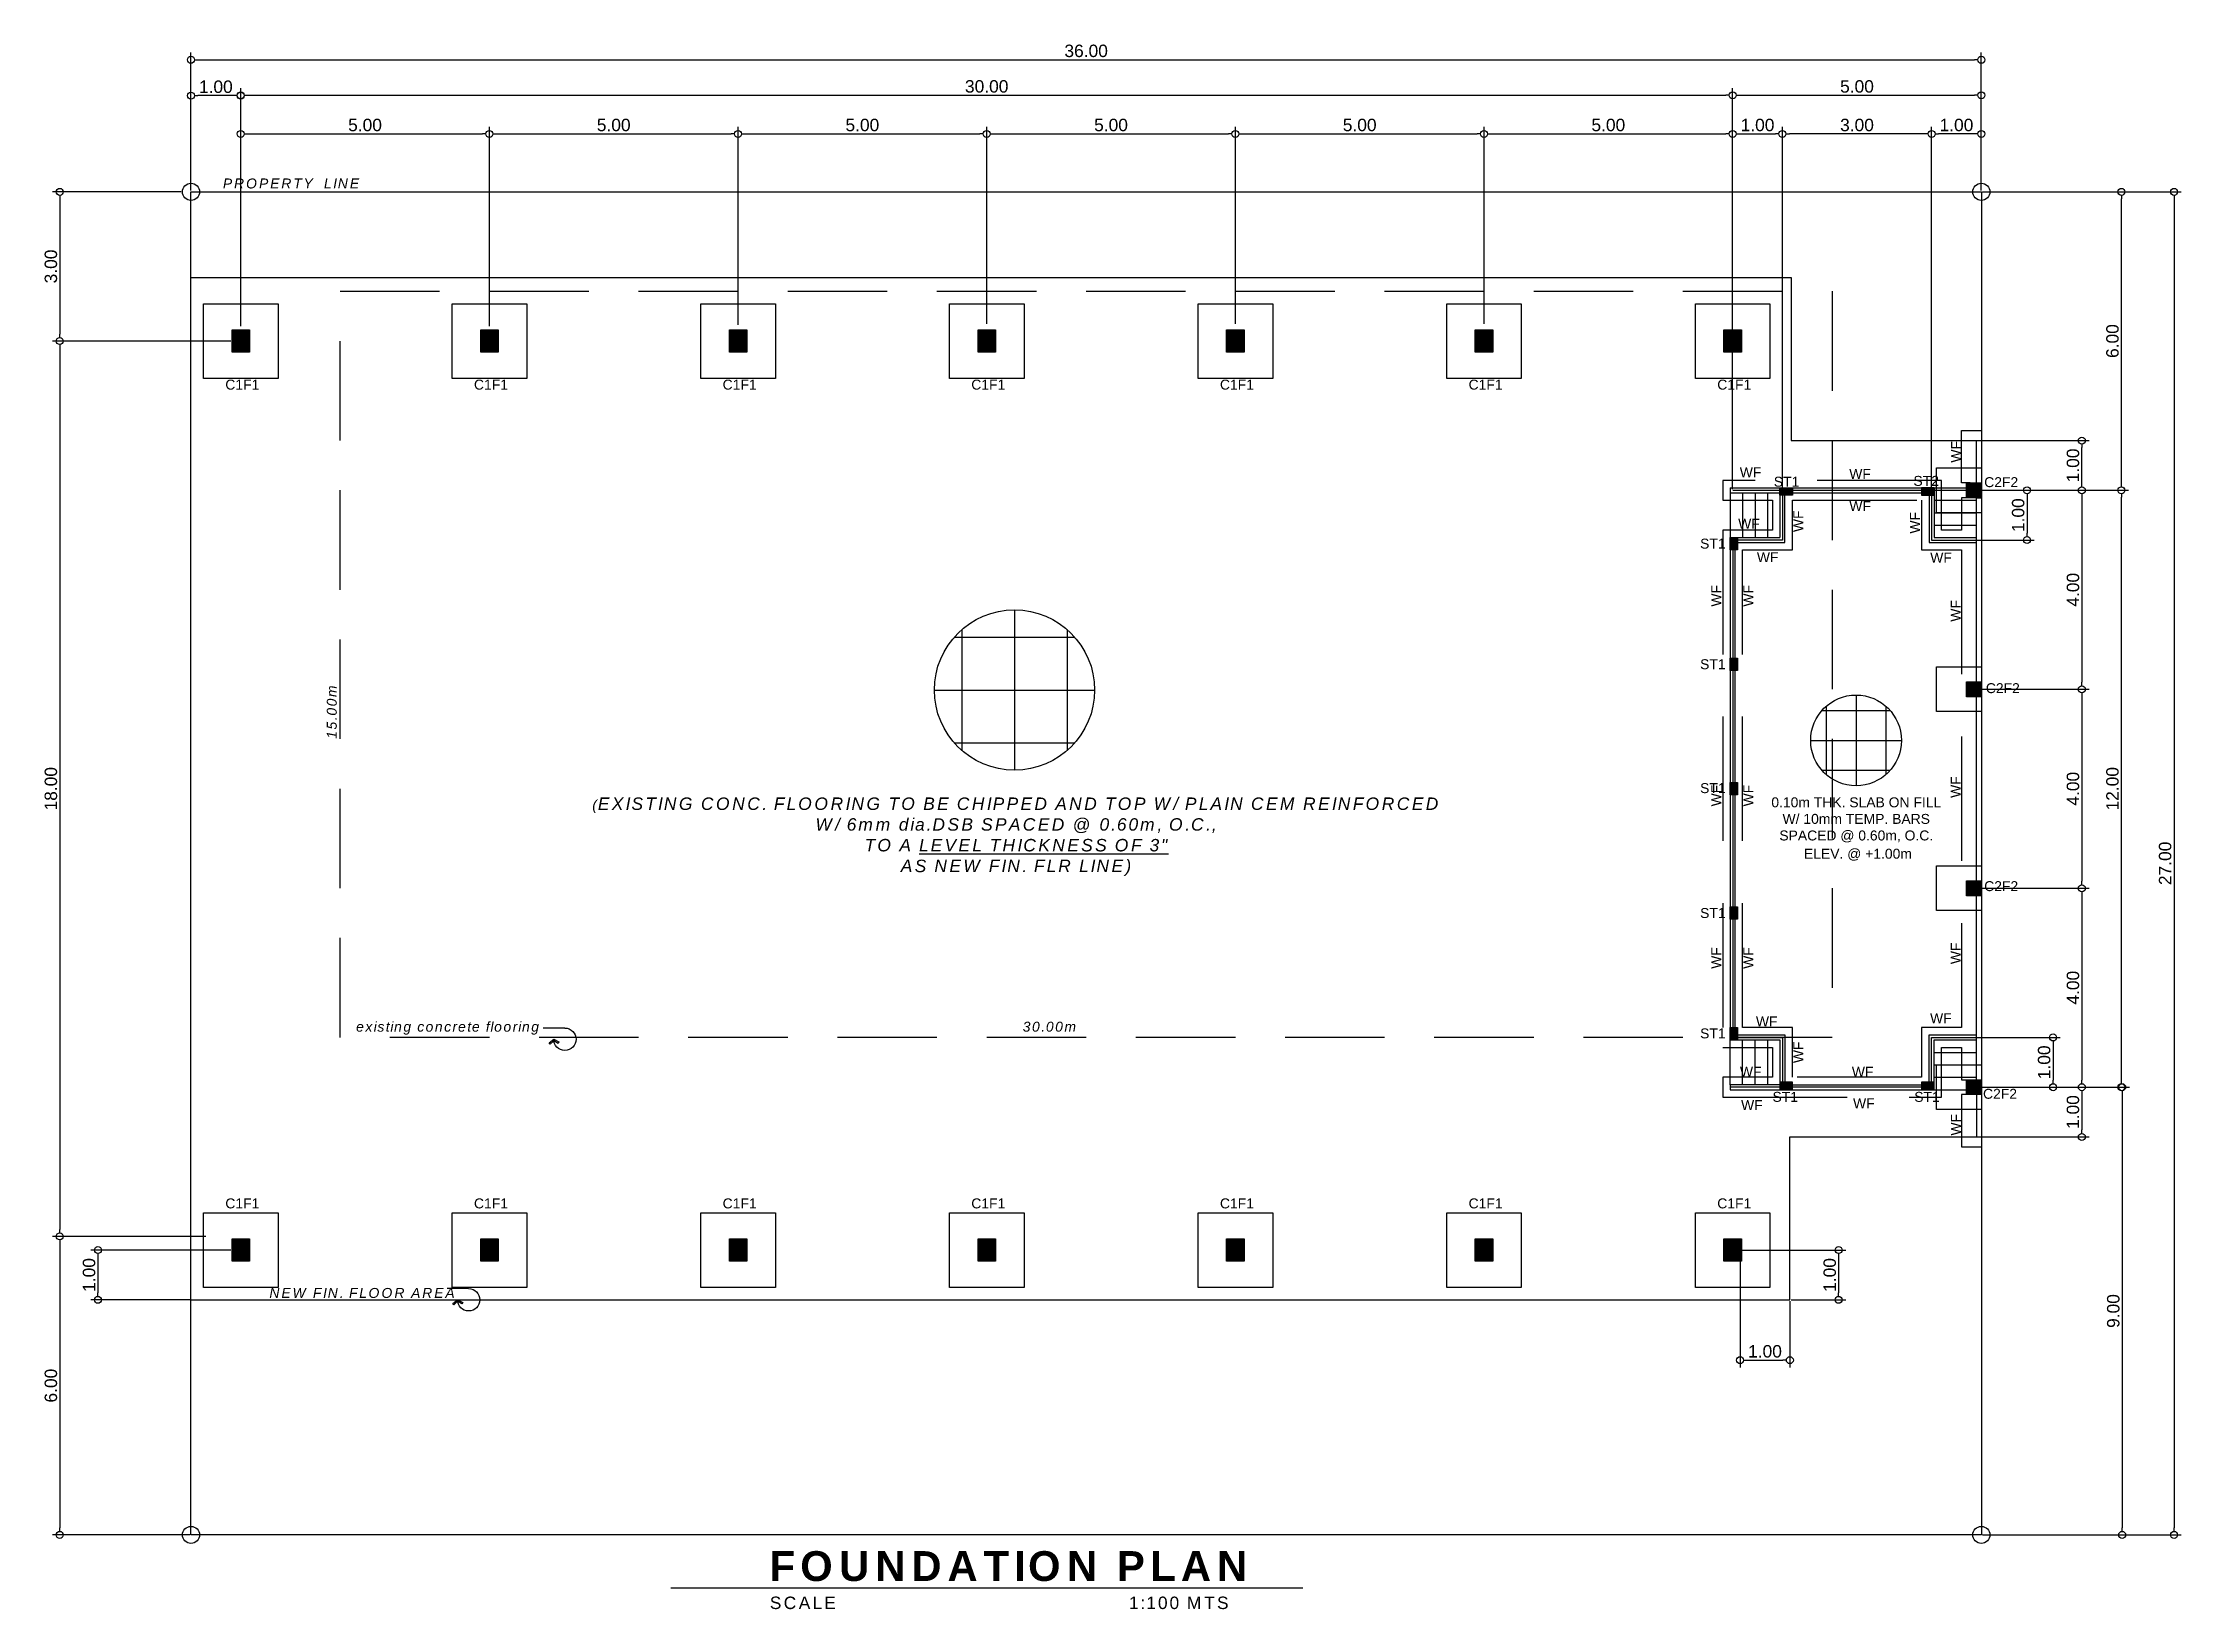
# Model space of a CAD drawing. Header units: inches. Extents: x -1369 to 1198, y -366 to 1398.
# Drawn here: x -34.13 to 8.87, y 85.82 to 117.31 of the extents above; entities that cross this region are included whole.
import ezdxf

# ---------------------------------------------------------------- set-up
doc = ezdxf.new("R2010")
doc.units = ezdxf.units.IN
doc.header["$MEASUREMENT"] = 0
doc.linetypes.add('HIDDEN', pattern=[0.375, 0.25, -0.125])
for name, color, linetype in [('cent', 3, 'Continuous'), ('COLM2', 7, 'Continuous'), ('dim', 8, 'Continuous'), ('txt', 7, 'Continuous'), ('wall', 7, 'Continuous'), ('WF', 1, 'HIDDEN')]:
    doc.layers.add(name, color=color, linetype=linetype)
doc.styles.get("Standard").update_dxf_attribs({"font": 'arial.ttf'})
doc.dimstyles.get("Standard").update_dxf_attribs({"dimtxt": 0.25, "dimasz": 0.14, "dimexe": 0.145, "dimexo": 0.025, "dimgap": 0.05, "dimtad": 1, "dimzin": 0, "dimdsep": 46, "dimtxsty": 'Standard', "dimblk": 'DOTBLANK', "dimcen": 0.09, "dimclrd": 256, "dimclre": 256, "dimaunit": 1, "dimadec": 5, "dimazin": 0, "dimtfac": 1, "dimtix": 1, "dimtofl": 0, "dimtmove": 0, "dimatfit": 3, "dimfxl": 0, "dimtolj": 1, "dimtzin": 0, "dimlwd": -1, "dimlwe": -1, "dimarcsym": 0})

msp = doc.modelspace()

# ---------------------------------------------------------------- texts
at = {"char_height": 0.2, "width": 0.365079, "attachment_point": 1, "rotation": 90}
for insert in [(4.2405, 108.9063), (1.0649, 107.5097), (3.4128, 107.4799), (-0.5835, 106.0111), (0.0626, 106.0111), (4.233, 105.7079), (-0.5835, 101.9946), (0.0626, 101.9946), (4.233, 102.166), (-0.5835, 98.7298), (0.0626, 98.7298), (4.233, 98.8241), (1.067, 96.8337), (4.2364, 95.3774)]:
    msp.add_mtext('\\pxqc;WF', dxfattribs=dict(at, insert=insert))
at = {"attachment_point": 1}
for s, insert, char_height, width in [('\\pxqc;WF', (0.0246, 108.7762), 0.2, 0.365079), ('\\pxqc;ST1', (0.7473, 108.5878), 0.2, 0.365079), ('\\pxqc;WF', (2.2262, 108.7444), 0.2, 0.365079), ('\\pxqc;ST2', (3.5556, 108.6042), 0.2, 0.365079), ('\\pxqc;WF', (2.2277, 108.0984), 0.2, 0.365079), ('\\pxqc;WF', (-0.0074, 107.7433), 0.2, 0.365079), ('\\pxqc;ST1', (-0.7341, 107.3436), 0.2, 0.365079), ('\\pxqc;WF', (0.3683, 107.0707), 0.2, 0.365079), ('\\pxqc;WF', (3.8547, 107.0614), 0.2, 0.365079), ('\\pxqc;ST1', (-0.7341, 104.9186), 0.2, 0.365079), ('\\pxqc;ST1', (-0.7341, 102.4273), 0.2, 0.365079), ('\\pxqc;0.10m THK. SLAB ON FILL \\PW/ 10mm TEMP. BARS \\PSPACED @ 0.60m, O.C.', (-1.3514, 102.1424), 0.2, 7.367581), ('\\pxqc;ELEV. @ +1.00m', (-1.3174, 101.1089), 0.2, 7.367581), ('\\pxqc;ST1', (-0.7341, 99.9165), 0.2, 0.365079), ('\\pxqc;WF', (0.3491, 97.7376), 0.2, 0.365079), ('\\pxqc;WF', (3.851, 97.8018), 0.2, 0.365079), ('\\pxqc;ST1', (-0.7341, 97.4964), 0.2, 0.365079), ('\\pxqc;WF', (0.0277, 96.7256), 0.2, 0.365079), ('\\pxqc;WF', (2.2779, 96.7248), 0.2, 0.365079), ('\\pxqc;WF', (0.0511, 96.0558), 0.2, 0.365079), ('\\pxqc;ST1', (0.7218, 96.2208), 0.2, 0.365079), ('\\pxqc;WF', (2.3027, 96.0906), 0.2, 0.365079), ('\\pxqc;ST1', (3.5718, 96.2208), 0.2, 0.365079), ('{\\T1.2;SCALE}', (-19.5144, 86.0738), 0.25, 2.789052), ('{\\T1.2;1:100 MTS}', (-12.2922, 86.0738), 0.25, 4.208436)]:
    msp.add_mtext(s, dxfattribs=dict(at, insert=insert, char_height=char_height, width=width))
at = {"insert": (-19.5161, 86.9879), "char_height": 0.6, "attachment_point": 1}
msp.add_mtext_dynamic_manual_height_columns('{\\fArial|b1|i0|c0|p34;\\T1.2;FOUNDATION PLAN}', width=13.342836, gutter_width=1, heights=[0], dxfattribs=at)
at = {"layer": 'Defpoints', "insert": (-28.4216, 103.3189), "char_height": 0.2, "width": 4.498814, "attachment_point": 1, "rotation": 90}
msp.add_mtext('{\\fArial|b0|i1|c0|p34;\\T1.2;15.00m}', dxfattribs=at)
at = {"layer": 'Defpoints', "char_height": 0.2, "width": 4.498814, "attachment_point": 1}
for s, insert in [('{\\fArial|b0|i1|c0|p34;\\T1.2;existing concrete flooring}', (-27.8325, 97.6314)), ('{\\fArial|b0|i1|c0|p34;\\T1.2;30.00m}', (-14.4284, 97.6314))]:
    msp.add_mtext(s, dxfattribs=dict(at, insert=insert))
at = {"layer": 'txt', "char_height": 0.2, "attachment_point": 1}
for s, insert, width in [('{\\fArial|b0|i1|c0|p34;\\T1.2;PROPERTY  LINE}', (-30.5106, 114.5836), 4.498814), ('C1F1', (-30.4623, 110.5397), 0.716828), ('C1F1', (-25.4623, 110.5397), 0.716828), ('C1F1', (-20.4623, 110.5397), 0.716828), ('C1F1', (-15.4623, 110.5397), 0.716828), ('C1F1', (-10.4623, 110.5397), 0.716828), ('C1F1', (-5.4623, 110.5397), 0.716828), ('C1F1', (-0.4623, 110.5397), 0.716828), ('C2F2', (4.9051, 108.5788), 0.716828), ('C2F2', (4.9382, 104.4372), 0.716828), ('\\pxqc;{\\fArial|b0|i1|c0|p34;\\T1.2;(\\H1.25x;EXISTING CONC. FLOORING TO BE CHIPPED AND TOP W/ PLAIN CEM REINFORCED \\PW/ 6mm dia.DSB SPACED @ 0.60m, O.C., \\PTO A \\LLEVEL THICKNESS OF 3"\\l \\PAS NEW FIN. FLR LINE)}', (-23.453, 102.1394), 17.80172), ('C2F2', (4.9051, 100.457), 0.716828), ('C2F2', (4.8815, 96.2821), 0.716828), ('C1F1', (-30.4623, 94.0787), 0.716828), ('C1F1', (-25.4623, 94.0787), 0.716828), ('C1F1', (-20.4623, 94.0787), 0.716828), ('C1F1', (-15.4623, 94.0787), 0.716828), ('C1F1', (-10.4623, 94.0787), 0.716828), ('C1F1', (-5.4623, 94.0787), 0.716828), ('C1F1', (-0.4623, 94.0787), 0.716828), ('{\\fArial|b0|i1|c0|p34;\\T1.2;NEW FIN. FLOOR AREA}', (-29.5763, 92.2788), 4.498814)]:
    msp.add_mtext(s, dxfattribs=dict(at, insert=insert, width=width))

# ---------------------------------------------------------------- blocks, each defined once
blk = doc.blocks.new('_DotBlank')
at = {"color": 0, "linetype": 'ByBlock', "lineweight": -2}
blk.add_line((-0.5, 0), (-1, 0), dxfattribs=at)
blk.add_circle((0, 0), 0.5, dxfattribs=at)
blk = doc.blocks.new('*D242')
at = {"layer": 'Defpoints', "color": 0, "transparency": 16777216}
for p in [(4.847, 116.97), (-31.153, 114.315), (4.847, 114.315)]:
    blk.add_point(p, dxfattribs=at)
at = {"layer": 'dim', "transparency": 16777216}
for p, q in [((-31.153, 114.34), (-31.153, 117.115)), ((-31.013, 116.97), (4.707, 116.97)), ((4.847, 114.34), (4.847, 117.115))]:
    blk.add_line(p, q, dxfattribs=at)
at = {"layer": 'dim', "transparency": 16777216, "xscale": 0.14, "yscale": 0.14, "zscale": 0.14, "rotation": 180}
blk.add_blockref('_DotBlank', (-31.153, 116.97), dxfattribs=at)
at = {"layer": 'dim', "transparency": 16777216, "xscale": 0.14, "yscale": 0.14, "zscale": 0.14}
blk.add_blockref('_DotBlank', (4.847, 116.97), dxfattribs=at)
at = {"layer": 'dim', "color": 0, "transparency": 16777216, "insert": (-13.153, 117.148), "char_height": 0.25, "attachment_point": 5}
blk.add_mtext('\\A1;36.00', dxfattribs=at)
blk = doc.blocks.new('*D236')
at = {"layer": 'Defpoints', "color": 0, "transparency": 16777216}
for p in [(4.847, 114.315), (4.847, 87.315), (8.722, 87.315)]:
    blk.add_point(p, dxfattribs=at)
at = {"layer": 'dim', "transparency": 16777216}
for p, q in [((4.872, 114.315), (8.867, 114.315)), ((8.722, 114.175), (8.722, 87.455)), ((4.872, 87.315), (8.867, 87.315))]:
    blk.add_line(p, q, dxfattribs=at)
at = {"layer": 'dim', "transparency": 16777216, "xscale": 0.14, "yscale": 0.14, "zscale": 0.14}
for p, rotation in [((8.722, 114.315), 90), ((8.722, 87.315), 270)]:
    blk.add_blockref('_DotBlank', p, dxfattribs=dict(at, rotation=rotation))
at = {"layer": 'dim', "color": 0, "transparency": 16777216, "insert": (8.544, 100.815), "char_height": 0.25, "attachment_point": 5, "rotation": 90}
blk.add_mtext('\\A1;27.00', dxfattribs=at)
blk = doc.blocks.new('*D237')
at = {"layer": 'Defpoints', "color": 0, "transparency": 16777216}
for p in [(-30.328, 111.315), (-33.791, 93.315), (-30.828, 93.315)]:
    blk.add_point(p, dxfattribs=at)
at = {"layer": 'dim', "transparency": 16777216}
for p, q in [((-30.353, 111.315), (-33.936, 111.315)), ((-33.791, 111.175), (-33.791, 93.455)), ((-30.853, 93.315), (-33.936, 93.315))]:
    blk.add_line(p, q, dxfattribs=at)
at = {"layer": 'dim', "transparency": 16777216, "xscale": 0.14, "yscale": 0.14, "zscale": 0.14}
for p, rotation in [((-33.791, 111.315), 90), ((-33.791, 93.315), 270)]:
    blk.add_blockref('_DotBlank', p, dxfattribs=dict(at, rotation=rotation))
at = {"layer": 'dim', "color": 0, "transparency": 16777216, "insert": (-33.969, 102.315), "char_height": 0.25, "attachment_point": 5, "rotation": 90}
blk.add_mtext('\\A1;18.00', dxfattribs=at)
blk = doc.blocks.new('*D238')
at = {"layer": 'Defpoints', "color": 0, "transparency": 16777216}
for p in [(-31.153, 116.249), (-31.153, 114.315), (-30.153, 111.59)]:
    blk.add_point(p, dxfattribs=at)
at = {"layer": 'dim', "transparency": 16777216}
for p, q in [((-31.153, 114.34), (-31.153, 116.394)), ((-30.293, 116.249), (-31.013, 116.249)), ((-30.153, 111.615), (-30.153, 116.394))]:
    blk.add_line(p, q, dxfattribs=at)
at = {"layer": 'dim', "transparency": 16777216, "xscale": 0.14, "yscale": 0.14, "zscale": 0.14, "rotation": 180}
blk.add_blockref('_DotBlank', (-31.153, 116.249), dxfattribs=at)
at = {"layer": 'dim', "transparency": 16777216, "xscale": 0.14, "yscale": 0.14, "zscale": 0.14}
blk.add_blockref('_DotBlank', (-30.153, 116.249), dxfattribs=at)
at = {"layer": 'dim', "color": 0, "transparency": 16777216, "insert": (-30.653, 116.427), "char_height": 0.25, "attachment_point": 5}
blk.add_mtext('\\A1;1.00', dxfattribs=at)
blk = doc.blocks.new('*D221')
at = {"layer": 'Defpoints', "color": 0, "transparency": 16777216}
for p in [(-31.153, 93.315), (-33.791, 87.315), (-31.153, 87.315)]:
    blk.add_point(p, dxfattribs=at)
at = {"layer": 'dim', "transparency": 16777216}
for p, q in [((-31.178, 93.315), (-33.936, 93.315)), ((-33.791, 93.175), (-33.791, 87.455)), ((-31.178, 87.315), (-33.936, 87.315))]:
    blk.add_line(p, q, dxfattribs=at)
at = {"layer": 'dim', "transparency": 16777216, "xscale": 0.14, "yscale": 0.14, "zscale": 0.14}
for p, rotation in [((-33.791, 93.315), 90), ((-33.791, 87.315), 270)]:
    blk.add_blockref('_DotBlank', p, dxfattribs=dict(at, rotation=rotation))
at = {"layer": 'dim', "color": 0, "transparency": 16777216, "insert": (-33.969, 90.315), "char_height": 0.25, "attachment_point": 5, "rotation": 90}
blk.add_mtext('\\A1;6.00', dxfattribs=at)
blk = doc.blocks.new('*D222')
at = {"layer": 'Defpoints', "color": 0, "transparency": 16777216}
for p in [(-31.324, 114.315), (-33.791, 111.315), (-31.153, 111.315)]:
    blk.add_point(p, dxfattribs=at)
at = {"layer": 'dim', "transparency": 16777216}
for p, q in [((-31.349, 114.315), (-33.936, 114.315)), ((-33.791, 114.175), (-33.791, 111.455)), ((-31.178, 111.315), (-33.936, 111.315))]:
    blk.add_line(p, q, dxfattribs=at)
at = {"layer": 'dim', "transparency": 16777216, "xscale": 0.14, "yscale": 0.14, "zscale": 0.14}
for p, rotation in [((-33.791, 114.315), 90), ((-33.791, 111.315), 270)]:
    blk.add_blockref('_DotBlank', p, dxfattribs=dict(at, rotation=rotation))
at = {"layer": 'dim', "color": 0, "transparency": 16777216, "insert": (-33.969, 112.815), "char_height": 0.25, "attachment_point": 5, "rotation": 90}
blk.add_mtext('\\A1;3.00', dxfattribs=at)
blk = doc.blocks.new('*D223')
at = {"layer": 'Defpoints', "color": 0, "transparency": 16777216}
for p in [(-0.153, 116.256), (-30.153, 114.315), (-0.153, 114.315)]:
    blk.add_point(p, dxfattribs=at)
at = {"layer": 'dim', "transparency": 16777216}
for p, q in [((-30.153, 114.34), (-30.153, 116.401)), ((-30.013, 116.256), (-0.293, 116.256)), ((-0.153, 114.34), (-0.153, 116.401))]:
    blk.add_line(p, q, dxfattribs=at)
at = {"layer": 'dim', "transparency": 16777216, "xscale": 0.14, "yscale": 0.14, "zscale": 0.14, "rotation": 180}
blk.add_blockref('_DotBlank', (-30.153, 116.256), dxfattribs=at)
at = {"layer": 'dim', "transparency": 16777216, "xscale": 0.14, "yscale": 0.14, "zscale": 0.14}
blk.add_blockref('_DotBlank', (-0.153, 116.256), dxfattribs=at)
at = {"layer": 'dim', "color": 0, "transparency": 16777216, "insert": (-15.153, 116.434), "char_height": 0.25, "attachment_point": 5}
blk.add_mtext('\\A1;30.00', dxfattribs=at)
blk = doc.blocks.new('*D224')
at = {"layer": 'Defpoints', "color": 0, "transparency": 16777216}
for p in [(4.847, 116.256), (4.847, 114.315), (-0.153, 108.315)]:
    blk.add_point(p, dxfattribs=at)
at = {"layer": 'dim', "transparency": 16777216}
for p, q in [((-0.153, 108.34), (-0.153, 116.401)), ((-0.013, 116.256), (4.707, 116.256)), ((4.847, 114.34), (4.847, 116.401))]:
    blk.add_line(p, q, dxfattribs=at)
at = {"layer": 'dim', "transparency": 16777216, "xscale": 0.14, "yscale": 0.14, "zscale": 0.14, "rotation": 180}
blk.add_blockref('_DotBlank', (-0.153, 116.256), dxfattribs=at)
at = {"layer": 'dim', "transparency": 16777216, "xscale": 0.14, "yscale": 0.14, "zscale": 0.14}
blk.add_blockref('_DotBlank', (4.847, 116.256), dxfattribs=at)
at = {"layer": 'dim', "color": 0, "transparency": 16777216, "insert": (2.347, 116.433), "char_height": 0.25, "attachment_point": 5}
blk.add_mtext('\\A1;5.00', dxfattribs=at)
blk = doc.blocks.new('*D239')
at = {"layer": 'Defpoints', "color": 0, "transparency": 16777216}
for p in [(-25.153, 115.48), (-30.153, 114.315), (-25.153, 111.59)]:
    blk.add_point(p, dxfattribs=at)
at = {"layer": 'dim', "transparency": 16777216}
for p, q in [((-30.153, 114.34), (-30.153, 115.625)), ((-30.013, 115.48), (-25.293, 115.48)), ((-25.153, 111.615), (-25.153, 115.625))]:
    blk.add_line(p, q, dxfattribs=at)
at = {"layer": 'dim', "transparency": 16777216, "xscale": 0.14, "yscale": 0.14, "zscale": 0.14, "rotation": 180}
blk.add_blockref('_DotBlank', (-30.153, 115.48), dxfattribs=at)
at = {"layer": 'dim', "transparency": 16777216, "xscale": 0.14, "yscale": 0.14, "zscale": 0.14}
blk.add_blockref('_DotBlank', (-25.153, 115.48), dxfattribs=at)
at = {"layer": 'dim', "color": 0, "transparency": 16777216, "insert": (-27.653, 115.658), "char_height": 0.25, "attachment_point": 5}
blk.add_mtext('\\A1;5.00', dxfattribs=at)
blk = doc.blocks.new('*D225')
at = {"layer": 'Defpoints', "color": 0, "transparency": 16777216}
for p in [(-20.153, 115.48), (-25.153, 111.615), (-20.153, 111.615)]:
    blk.add_point(p, dxfattribs=at)
at = {"layer": 'dim', "transparency": 16777216}
for p, q in [((-25.153, 111.64), (-25.153, 115.625)), ((-25.013, 115.48), (-20.293, 115.48)), ((-20.153, 111.64), (-20.153, 115.625))]:
    blk.add_line(p, q, dxfattribs=at)
at = {"layer": 'dim', "transparency": 16777216, "xscale": 0.14, "yscale": 0.14, "zscale": 0.14, "rotation": 180}
blk.add_blockref('_DotBlank', (-25.153, 115.48), dxfattribs=at)
at = {"layer": 'dim', "transparency": 16777216, "xscale": 0.14, "yscale": 0.14, "zscale": 0.14}
blk.add_blockref('_DotBlank', (-20.153, 115.48), dxfattribs=at)
at = {"layer": 'dim', "color": 0, "transparency": 16777216, "insert": (-22.653, 115.658), "char_height": 0.25, "attachment_point": 5}
blk.add_mtext('\\A1;5.00', dxfattribs=at)
blk = doc.blocks.new('*D226')
at = {"layer": 'Defpoints', "color": 0, "transparency": 16777216}
for p in [(-15.153, 115.48), (-20.153, 111.64), (-15.153, 111.64)]:
    blk.add_point(p, dxfattribs=at)
at = {"layer": 'dim', "transparency": 16777216}
for p, q in [((-20.153, 111.665), (-20.153, 115.625)), ((-20.013, 115.48), (-15.293, 115.48)), ((-15.153, 111.665), (-15.153, 115.625))]:
    blk.add_line(p, q, dxfattribs=at)
at = {"layer": 'dim', "transparency": 16777216, "xscale": 0.14, "yscale": 0.14, "zscale": 0.14, "rotation": 180}
blk.add_blockref('_DotBlank', (-20.153, 115.48), dxfattribs=at)
at = {"layer": 'dim', "transparency": 16777216, "xscale": 0.14, "yscale": 0.14, "zscale": 0.14}
blk.add_blockref('_DotBlank', (-15.153, 115.48), dxfattribs=at)
at = {"layer": 'dim', "color": 0, "transparency": 16777216, "insert": (-17.653, 115.658), "char_height": 0.25, "attachment_point": 5}
blk.add_mtext('\\A1;5.00', dxfattribs=at)
blk = doc.blocks.new('*D227')
at = {"layer": 'Defpoints', "color": 0, "transparency": 16777216}
for p in [(-10.153, 115.48), (-15.153, 111.64), (-10.153, 111.64)]:
    blk.add_point(p, dxfattribs=at)
at = {"layer": 'dim', "transparency": 16777216}
for p, q in [((-15.153, 111.665), (-15.153, 115.625)), ((-15.013, 115.48), (-10.293, 115.48)), ((-10.153, 111.665), (-10.153, 115.625))]:
    blk.add_line(p, q, dxfattribs=at)
at = {"layer": 'dim', "transparency": 16777216, "xscale": 0.14, "yscale": 0.14, "zscale": 0.14, "rotation": 180}
blk.add_blockref('_DotBlank', (-15.153, 115.48), dxfattribs=at)
at = {"layer": 'dim', "transparency": 16777216, "xscale": 0.14, "yscale": 0.14, "zscale": 0.14}
blk.add_blockref('_DotBlank', (-10.153, 115.48), dxfattribs=at)
at = {"layer": 'dim', "color": 0, "transparency": 16777216, "insert": (-12.653, 115.658), "char_height": 0.25, "attachment_point": 5}
blk.add_mtext('\\A1;5.00', dxfattribs=at)
blk = doc.blocks.new('*D228')
at = {"layer": 'Defpoints', "color": 0, "transparency": 16777216}
for p in [(-5.153, 115.48), (-10.153, 111.64), (-5.153, 111.64)]:
    blk.add_point(p, dxfattribs=at)
at = {"layer": 'dim', "transparency": 16777216}
for p, q in [((-10.153, 111.665), (-10.153, 115.625)), ((-10.013, 115.48), (-5.293, 115.48)), ((-5.153, 111.665), (-5.153, 115.625))]:
    blk.add_line(p, q, dxfattribs=at)
at = {"layer": 'dim', "transparency": 16777216, "xscale": 0.14, "yscale": 0.14, "zscale": 0.14, "rotation": 180}
blk.add_blockref('_DotBlank', (-10.153, 115.48), dxfattribs=at)
at = {"layer": 'dim', "transparency": 16777216, "xscale": 0.14, "yscale": 0.14, "zscale": 0.14}
blk.add_blockref('_DotBlank', (-5.153, 115.48), dxfattribs=at)
at = {"layer": 'dim', "color": 0, "transparency": 16777216, "insert": (-7.653, 115.658), "char_height": 0.25, "attachment_point": 5}
blk.add_mtext('\\A1;5.00', dxfattribs=at)
blk = doc.blocks.new('*D229')
at = {"layer": 'Defpoints', "color": 0, "transparency": 16777216}
for p in [(-0.153, 115.48), (-5.153, 111.64), (-0.153, 111.64)]:
    blk.add_point(p, dxfattribs=at)
at = {"layer": 'dim', "transparency": 16777216}
for p, q in [((-5.153, 111.665), (-5.153, 115.625)), ((-5.013, 115.48), (-0.293, 115.48)), ((-0.153, 111.665), (-0.153, 115.625))]:
    blk.add_line(p, q, dxfattribs=at)
at = {"layer": 'dim', "transparency": 16777216, "xscale": 0.14, "yscale": 0.14, "zscale": 0.14, "rotation": 180}
blk.add_blockref('_DotBlank', (-5.153, 115.48), dxfattribs=at)
at = {"layer": 'dim', "transparency": 16777216, "xscale": 0.14, "yscale": 0.14, "zscale": 0.14}
blk.add_blockref('_DotBlank', (-0.153, 115.48), dxfattribs=at)
at = {"layer": 'dim', "color": 0, "transparency": 16777216, "insert": (-2.653, 115.658), "char_height": 0.25, "attachment_point": 5}
blk.add_mtext('\\A1;5.00', dxfattribs=at)
blk = doc.blocks.new('circular leader')
at = {"color": 8}
for points in [[(220.29, 247.37), (221.89, 247.37)], [(221.12, 246.54), (220.73, 246.34), (220.79, 246.23), (221.11, 246.43), (221.38, 246.17), (221.46, 246.27), (221.12, 246.54)]]:
    blk.add_lwpolyline(points, dxfattribs=at)
blk.add_arc((220.29, 246.54), 0.829, 90, 0, dxfattribs=at)
blk = doc.blocks.new('*D230')
at = {"layer": 'Defpoints', "color": 0, "transparency": 16777216}
for p in [(4.847, 96.315), (4.847, 87.315), (7.679, 87.315)]:
    blk.add_point(p, dxfattribs=at)
at = {"layer": 'dim', "transparency": 16777216}
for p, q in [((4.872, 96.315), (7.824, 96.315)), ((7.679, 96.175), (7.679, 87.455)), ((4.872, 87.315), (7.824, 87.315))]:
    blk.add_line(p, q, dxfattribs=at)
at = {"layer": 'dim', "transparency": 16777216, "xscale": 0.14, "yscale": 0.14, "zscale": 0.14}
for p, rotation in [((7.679, 96.315), 90), ((7.679, 87.315), 270)]:
    blk.add_blockref('_DotBlank', p, dxfattribs=dict(at, rotation=rotation))
at = {"layer": 'dim', "color": 0, "transparency": 16777216, "insert": (7.501, 91.815), "char_height": 0.25, "attachment_point": 5, "rotation": 90}
blk.add_mtext('\\A1;9.00', dxfattribs=at)
blk = doc.blocks.new('*D240')
at = {"layer": 'Defpoints', "color": 0, "transparency": 16777216}
for p in [(3.847, 108.315), (7.663, 108.315), (4.847, 96.315)]:
    blk.add_point(p, dxfattribs=at)
at = {"layer": 'dim', "transparency": 16777216}
for p, q in [((3.872, 108.315), (7.808, 108.315)), ((7.663, 96.455), (7.663, 108.175)), ((4.872, 96.315), (7.808, 96.315))]:
    blk.add_line(p, q, dxfattribs=at)
at = {"layer": 'dim', "transparency": 16777216, "xscale": 0.14, "yscale": 0.14, "zscale": 0.14}
for p, rotation in [((7.663, 108.315), 90), ((7.663, 96.315), 270)]:
    blk.add_blockref('_DotBlank', p, dxfattribs=dict(at, rotation=rotation))
at = {"layer": 'dim', "color": 0, "transparency": 16777216, "insert": (7.485, 102.315), "char_height": 0.25, "attachment_point": 5, "rotation": 90}
blk.add_mtext('\\A1;12.00', dxfattribs=at)
blk = doc.blocks.new('*D231')
at = {"layer": 'Defpoints', "color": 0, "transparency": 16777216}
for p in [(4.847, 114.315), (7.663, 114.315), (4.847, 108.315)]:
    blk.add_point(p, dxfattribs=at)
at = {"layer": 'dim', "transparency": 16777216}
for p, q in [((4.872, 114.315), (7.808, 114.315)), ((7.663, 108.455), (7.663, 114.175)), ((4.872, 108.315), (7.808, 108.315))]:
    blk.add_line(p, q, dxfattribs=at)
at = {"layer": 'dim', "transparency": 16777216, "xscale": 0.14, "yscale": 0.14, "zscale": 0.14}
for p, rotation in [((7.663, 114.315), 90), ((7.663, 108.315), 270)]:
    blk.add_blockref('_DotBlank', p, dxfattribs=dict(at, rotation=rotation))
at = {"layer": 'dim', "color": 0, "transparency": 16777216, "insert": (7.485, 111.315), "char_height": 0.25, "attachment_point": 5, "rotation": 90}
blk.add_mtext('\\A1;6.00', dxfattribs=at)
blk = doc.blocks.new('*D232')
at = {"layer": 'Defpoints', "color": 0, "transparency": 16777216}
for p in [(3.847, 115.48), (4.847, 114.315), (3.847, 108.315)]:
    blk.add_point(p, dxfattribs=at)
at = {"layer": 'dim', "transparency": 16777216}
for p, q in [((3.847, 108.34), (3.847, 115.625)), ((4.707, 115.48), (3.987, 115.48)), ((4.847, 114.34), (4.847, 115.625))]:
    blk.add_line(p, q, dxfattribs=at)
at = {"layer": 'dim', "transparency": 16777216, "xscale": 0.14, "yscale": 0.14, "zscale": 0.14, "rotation": 180}
blk.add_blockref('_DotBlank', (3.847, 115.48), dxfattribs=at)
at = {"layer": 'dim', "transparency": 16777216, "xscale": 0.14, "yscale": 0.14, "zscale": 0.14}
blk.add_blockref('_DotBlank', (4.847, 115.48), dxfattribs=at)
at = {"layer": 'dim', "color": 0, "transparency": 16777216, "insert": (4.347, 115.658), "char_height": 0.25, "attachment_point": 5}
blk.add_mtext('\\A1;1.00', dxfattribs=at)
blk = doc.blocks.new('*D233')
at = {"layer": 'Defpoints', "color": 0, "transparency": 16777216}
for p in [(0.847, 115.48), (-0.153, 114.34), (0.847, 108.315)]:
    blk.add_point(p, dxfattribs=at)
at = {"layer": 'dim', "transparency": 16777216}
for p, q in [((-0.153, 114.365), (-0.153, 115.625)), ((-0.013, 115.48), (0.707, 115.48)), ((0.847, 108.34), (0.847, 115.625))]:
    blk.add_line(p, q, dxfattribs=at)
at = {"layer": 'dim', "transparency": 16777216, "xscale": 0.14, "yscale": 0.14, "zscale": 0.14, "rotation": 180}
blk.add_blockref('_DotBlank', (-0.153, 115.48), dxfattribs=at)
at = {"layer": 'dim', "transparency": 16777216, "xscale": 0.14, "yscale": 0.14, "zscale": 0.14}
blk.add_blockref('_DotBlank', (0.847, 115.48), dxfattribs=at)
at = {"layer": 'dim', "color": 0, "transparency": 16777216, "insert": (0.347, 115.658), "char_height": 0.25, "attachment_point": 5}
blk.add_mtext('\\A1;1.00', dxfattribs=at)
blk = doc.blocks.new('*D234')
at = {"layer": 'Defpoints', "color": 0, "transparency": 16777216}
for p in [(0.847, 115.48), (0.847, 115.48), (3.847, 115.48)]:
    blk.add_point(p, dxfattribs=at)
at = {"layer": 'dim', "transparency": 16777216}
for p, q in [((0.847, 115.505), (0.847, 115.625)), ((3.707, 115.48), (0.987, 115.48)), ((3.847, 115.505), (3.847, 115.625))]:
    blk.add_line(p, q, dxfattribs=at)
at = {"layer": 'dim', "transparency": 16777216, "xscale": 0.14, "yscale": 0.14, "zscale": 0.14, "rotation": 180}
blk.add_blockref('_DotBlank', (0.847, 115.48), dxfattribs=at)
at = {"layer": 'dim', "transparency": 16777216, "xscale": 0.14, "yscale": 0.14, "zscale": 0.14}
blk.add_blockref('_DotBlank', (3.847, 115.48), dxfattribs=at)
at = {"layer": 'dim', "color": 0, "transparency": 16777216, "insert": (2.347, 115.658), "char_height": 0.25, "attachment_point": 5}
blk.add_mtext('\\A1;3.00', dxfattribs=at)
blk = doc.blocks.new('*D241')
at = {"layer": 'Defpoints', "color": 0, "transparency": 16777216}
for p in [(4.847, 97.315), (4.847, 96.315), (6.289, 96.315)]:
    blk.add_point(p, dxfattribs=at)
at = {"layer": 'dim', "transparency": 16777216}
for p, q in [((4.872, 97.315), (6.434, 97.315)), ((6.289, 97.175), (6.289, 96.455)), ((4.872, 96.315), (6.434, 96.315))]:
    blk.add_line(p, q, dxfattribs=at)
at = {"layer": 'dim', "transparency": 16777216, "xscale": 0.14, "yscale": 0.14, "zscale": 0.14}
for p, rotation in [((6.289, 97.315), 90), ((6.289, 96.315), 270)]:
    blk.add_blockref('_DotBlank', p, dxfattribs=dict(at, rotation=rotation))
at = {"layer": 'dim', "color": 0, "transparency": 16777216, "insert": (6.111, 96.815), "char_height": 0.25, "attachment_point": 5, "rotation": 90}
blk.add_mtext('\\A1;1.00', dxfattribs=at)
blk = doc.blocks.new('*D235')
at = {"layer": 'Defpoints', "color": 0, "transparency": 16777216}
for p in [(4.797, 108.315), (4.847, 107.315), (5.767, 107.315)]:
    blk.add_point(p, dxfattribs=at)
at = {"layer": 'dim', "transparency": 16777216}
for p, q in [((4.822, 108.315), (5.912, 108.315)), ((5.767, 108.175), (5.767, 107.455)), ((4.872, 107.315), (5.912, 107.315))]:
    blk.add_line(p, q, dxfattribs=at)
at = {"layer": 'dim', "transparency": 16777216, "xscale": 0.14, "yscale": 0.14, "zscale": 0.14}
for p, rotation in [((5.767, 108.315), 90), ((5.767, 107.315), 270)]:
    blk.add_blockref('_DotBlank', p, dxfattribs=dict(at, rotation=rotation))
at = {"layer": 'dim', "color": 0, "transparency": 16777216, "insert": (5.589, 107.815), "char_height": 0.25, "attachment_point": 5, "rotation": 90}
blk.add_mtext('\\A1;1.00', dxfattribs=at)
blk = doc.blocks.new('*D243')
at = {"layer": 'Defpoints', "color": 0, "transparency": 16777216}
for p in [(4.872, 108.315), (4.847, 104.315), (6.868, 104.315)]:
    blk.add_point(p, dxfattribs=at)
at = {"layer": 'dim', "transparency": 16777216}
for p, q in [((4.897, 108.315), (7.013, 108.315)), ((6.868, 108.175), (6.868, 104.455)), ((4.872, 104.315), (7.013, 104.315))]:
    blk.add_line(p, q, dxfattribs=at)
at = {"layer": 'dim', "transparency": 16777216, "xscale": 0.14, "yscale": 0.14, "zscale": 0.14}
for p, rotation in [((6.868, 108.315), 90), ((6.868, 104.315), 270)]:
    blk.add_blockref('_DotBlank', p, dxfattribs=dict(at, rotation=rotation))
at = {"layer": 'dim', "color": 0, "transparency": 16777216, "insert": (6.691, 106.315), "char_height": 0.25, "attachment_point": 5, "rotation": 90}
blk.add_mtext('\\A1;4.00', dxfattribs=at)
blk = doc.blocks.new('*D244')
at = {"layer": 'Defpoints', "color": 0, "transparency": 16777216}
for p in [(4.872, 104.315), (4.847, 100.315), (6.868, 100.315)]:
    blk.add_point(p, dxfattribs=at)
at = {"layer": 'dim', "transparency": 16777216}
for p, q in [((4.897, 104.315), (7.013, 104.315)), ((6.868, 104.175), (6.868, 100.455)), ((4.872, 100.315), (7.013, 100.315))]:
    blk.add_line(p, q, dxfattribs=at)
at = {"layer": 'dim', "transparency": 16777216, "xscale": 0.14, "yscale": 0.14, "zscale": 0.14}
for p, rotation in [((6.868, 104.315), 90), ((6.868, 100.315), 270)]:
    blk.add_blockref('_DotBlank', p, dxfattribs=dict(at, rotation=rotation))
at = {"layer": 'dim', "color": 0, "transparency": 16777216, "insert": (6.691, 102.315), "char_height": 0.25, "attachment_point": 5, "rotation": 90}
blk.add_mtext('\\A1;4.00', dxfattribs=at)
blk = doc.blocks.new('*D245')
at = {"layer": 'Defpoints', "color": 0, "transparency": 16777216}
for p in [(4.872, 100.315), (4.847, 96.315), (6.868, 96.315)]:
    blk.add_point(p, dxfattribs=at)
at = {"layer": 'dim', "transparency": 16777216}
for p, q in [((4.897, 100.315), (7.013, 100.315)), ((6.868, 100.175), (6.868, 96.455)), ((4.872, 96.315), (7.013, 96.315))]:
    blk.add_line(p, q, dxfattribs=at)
at = {"layer": 'dim', "transparency": 16777216, "xscale": 0.14, "yscale": 0.14, "zscale": 0.14}
for p, rotation in [((6.868, 100.315), 90), ((6.868, 96.315), 270)]:
    blk.add_blockref('_DotBlank', p, dxfattribs=dict(at, rotation=rotation))
at = {"layer": 'dim', "color": 0, "transparency": 16777216, "insert": (6.691, 98.315), "char_height": 0.25, "attachment_point": 5, "rotation": 90}
blk.add_mtext('\\A1;4.00', dxfattribs=at)
blk = doc.blocks.new('*D290')
at = {"layer": 'Defpoints', "color": 0, "transparency": 16777216}
for p in [(-30.328, 93.04), (-33.024, 92.04), (-31.153, 92.04)]:
    blk.add_point(p, dxfattribs=at)
at = {"layer": 'dim', "transparency": 16777216}
for p, q in [((-30.353, 93.04), (-33.169, 93.04)), ((-33.024, 92.9), (-33.024, 92.18)), ((-31.178, 92.04), (-33.169, 92.04))]:
    blk.add_line(p, q, dxfattribs=at)
at = {"layer": 'dim', "transparency": 16777216, "xscale": 0.14, "yscale": 0.14, "zscale": 0.14}
for p, rotation in [((-33.024, 93.04), 90), ((-33.024, 92.04), 270)]:
    blk.add_blockref('_DotBlank', p, dxfattribs=dict(at, rotation=rotation))
at = {"layer": 'dim', "color": 0, "transparency": 16777216, "insert": (-33.202, 92.54), "char_height": 0.25, "attachment_point": 5, "rotation": 90}
blk.add_mtext('\\A1;1.00', dxfattribs=at)
blk = doc.blocks.new('*D291')
at = {"layer": 'Defpoints', "color": 0, "transparency": 16777216}
for p in [(-0.003, 93.04), (0.997, 92.04), (1.978, 92.04)]:
    blk.add_point(p, dxfattribs=at)
at = {"layer": 'dim', "transparency": 16777216}
for p, q in [((0.022, 93.04), (2.123, 93.04)), ((1.978, 92.9), (1.978, 92.18)), ((1.022, 92.04), (2.123, 92.04))]:
    blk.add_line(p, q, dxfattribs=at)
at = {"layer": 'dim', "transparency": 16777216, "xscale": 0.14, "yscale": 0.14, "zscale": 0.14}
for p, rotation in [((1.978, 93.04), 90), ((1.978, 92.04), 270)]:
    blk.add_blockref('_DotBlank', p, dxfattribs=dict(at, rotation=rotation))
at = {"layer": 'dim', "color": 0, "transparency": 16777216, "insert": (1.8, 92.54), "char_height": 0.25, "attachment_point": 5, "rotation": 90}
blk.add_mtext('\\A1;1.00', dxfattribs=at)
blk = doc.blocks.new('*D292')
at = {"layer": 'Defpoints', "color": 0, "transparency": 16777216}
for p in [(4.847, 96.315), (4.847, 95.315), (6.868, 95.315)]:
    blk.add_point(p, dxfattribs=at)
at = {"layer": 'dim', "transparency": 16777216}
for p, q in [((4.872, 96.315), (7.013, 96.315)), ((6.868, 96.175), (6.868, 95.455)), ((4.872, 95.315), (7.013, 95.315))]:
    blk.add_line(p, q, dxfattribs=at)
at = {"layer": 'dim', "transparency": 16777216, "xscale": 0.14, "yscale": 0.14, "zscale": 0.14}
for p, rotation in [((6.868, 96.315), 90), ((6.868, 95.315), 270)]:
    blk.add_blockref('_DotBlank', p, dxfattribs=dict(at, rotation=rotation))
at = {"layer": 'dim', "color": 0, "transparency": 16777216, "insert": (6.691, 95.815), "char_height": 0.25, "attachment_point": 5, "rotation": 90}
blk.add_mtext('\\A1;1.00', dxfattribs=at)
blk = doc.blocks.new('*D293')
at = {"layer": 'Defpoints', "color": 0, "transparency": 16777216}
for p in [(-0.003, 93.04), (0.997, 92.04), (0.997, 90.827)]:
    blk.add_point(p, dxfattribs=at)
at = {"layer": 'dim', "transparency": 16777216}
for p, q in [((-0.003, 93.015), (-0.003, 90.682)), ((0.997, 92.015), (0.997, 90.682)), ((0.137, 90.827), (0.857, 90.827))]:
    blk.add_line(p, q, dxfattribs=at)
at = {"layer": 'dim', "transparency": 16777216, "xscale": 0.14, "yscale": 0.14, "zscale": 0.14, "rotation": 180}
blk.add_blockref('_DotBlank', (-0.003, 90.827), dxfattribs=at)
at = {"layer": 'dim', "transparency": 16777216, "xscale": 0.14, "yscale": 0.14, "zscale": 0.14}
blk.add_blockref('_DotBlank', (0.997, 90.827), dxfattribs=at)
at = {"layer": 'dim', "color": 0, "transparency": 16777216, "insert": (0.497, 91.004), "char_height": 0.25, "attachment_point": 5}
blk.add_mtext('\\A1;1.00', dxfattribs=at)
blk = doc.blocks.new('*D294')
at = {"layer": 'Defpoints', "color": 0, "transparency": 16777216}
for p in [(4.847, 109.315), (6.868, 109.315), (4.847, 108.315)]:
    blk.add_point(p, dxfattribs=at)
at = {"layer": 'dim', "transparency": 16777216}
for p, q in [((4.872, 109.315), (7.013, 109.315)), ((6.868, 108.455), (6.868, 109.175)), ((4.872, 108.315), (7.013, 108.315))]:
    blk.add_line(p, q, dxfattribs=at)
at = {"layer": 'dim', "transparency": 16777216, "xscale": 0.14, "yscale": 0.14, "zscale": 0.14}
for p, rotation in [((6.868, 109.315), 90), ((6.868, 108.315), 270)]:
    blk.add_blockref('_DotBlank', p, dxfattribs=dict(at, rotation=rotation))
at = {"layer": 'dim', "color": 0, "transparency": 16777216, "insert": (6.691, 108.815), "char_height": 0.25, "attachment_point": 5, "rotation": 90}
blk.add_mtext('\\A1;1.00', dxfattribs=at)

# ---------------------------------------------------------------- dimensions: what is measured, and where the dimension line sits
at = {"layer": 'dim', "color": 0}
for base, p1, p2, picture, middle in [((4.8474, 116.9703), (-31.1526, 114.3153), (4.8474, 114.3153), '*D242', (-13.1526, 117.148)), ((-31.1526, 116.2495), (-30.1525, 111.5903), (-31.1526, 114.3153), '*D238', (-30.6526, 116.4271)), ((-0.1526, 116.2558), (-30.1525, 114.3153), (-0.1526, 114.3153), '*D223', (-15.1526, 116.4335)), ((4.8474, 116.2558), (-0.1526, 108.3153), (4.8474, 114.3153), '*D224', (2.3474, 116.4334)), ((-25.1526, 115.4802), (-30.1525, 114.3153), (-25.1526, 111.5903), '*D239', (-27.6526, 115.6578)), ((-20.1526, 115.4802), (-25.1526, 111.6153), (-20.1526, 111.6153), '*D225', (-22.6526, 115.6578)), ((-15.1526, 115.4802), (-20.1526, 111.6403), (-15.1526, 111.6403), '*D226', (-17.6526, 115.6578)), ((-10.1526, 115.4802), (-15.1526, 111.6403), (-10.1526, 111.6403), '*D227', (-12.6526, 115.6578)), ((-5.1526, 115.4802), (-10.1526, 111.6403), (-5.1526, 111.6403), '*D228', (-7.6526, 115.6578)), ((-0.1526, 115.4802), (-5.1526, 111.6403), (-0.1526, 111.6403), '*D229', (-2.6526, 115.6578)), ((0.8474, 115.4802), (-0.1526, 114.3403), (0.8474, 108.3153), '*D233', (0.3474, 115.6578)), ((0.8474, 115.4802), (3.8474, 115.4802), (0.8474, 115.4802), '*D234', (2.3474, 115.6579)), ((3.8474, 115.4802), (4.8474, 114.3153), (3.8474, 108.3153), '*D232', (4.3474, 115.6578)), ((0.9974, 90.8266), (-0.0026, 93.0403), (0.9974, 92.0403), '*D293', (0.4974, 91.0043))]:
    dim = msp.add_linear_dim(base=base, p1=p1, p2=p2, dimstyle='Standard', dxfattribs=at)
    dim.commit()
    dim.dimension.update_dxf_attribs({"geometry": picture, "text_midpoint": middle})
for base, p1, p2, picture, middle in [((-33.7913, 111.3153), (-31.3239, 114.3153), (-31.1526, 111.3153), '*D222', (-33.969, 112.8153)), ((8.7217, 87.3153), (4.8474, 114.3153), (4.8474, 87.3153), '*D236', (8.5441, 100.8153)), ((7.6629, 114.3153), (4.8474, 108.3153), (4.8474, 114.3153), '*D231', (7.4853, 111.3153)), ((-33.7913, 93.3153), (-30.3275, 111.3153), (-30.8275, 93.3153), '*D237', (-33.969, 102.3153)), ((6.8684, 109.3153), (4.8474, 108.3153), (4.8474, 109.3153), '*D294', (6.6907, 108.8153)), ((7.6629, 108.3153), (4.8474, 96.3153), (3.8474, 108.3153), '*D240', (7.4853, 102.3153)), ((5.7666, 107.3153), (4.7974, 108.3153), (4.8474, 107.3153), '*D235', (5.589, 107.8153)), ((6.8684, 104.3153), (4.8724, 108.3153), (4.8474, 104.3153), '*D243', (6.6907, 106.3153)), ((6.8684, 100.3153), (4.8724, 104.3153), (4.8474, 100.3153), '*D244', (6.6907, 102.3153)), ((6.8684, 96.3153), (4.8724, 100.3153), (4.8474, 96.3153), '*D245', (6.6907, 98.3153)), ((6.289, 96.3153), (4.8474, 97.3153), (4.8474, 96.3153), '*D241', (6.1114, 96.8153)), ((7.679, 87.3153), (4.8474, 96.3153), (4.8474, 87.3153), '*D230', (7.5014, 91.8153)), ((6.8684, 95.3153), (4.8474, 96.3153), (4.8474, 95.3153), '*D292', (6.6907, 95.8153)), ((-33.7913, 87.3153), (-31.1526, 93.3153), (-31.1526, 87.3153), '*D221', (-33.969, 90.3153)), ((-33.0245, 92.0403), (-30.3275, 93.0403), (-31.1526, 92.0403), '*D290', (-33.2021, 92.5403)), ((1.9781, 92.0403), (-0.0026, 93.0403), (0.9974, 92.0403), '*D291', (1.8005, 92.5403))]:
    dim = msp.add_linear_dim(base=base, p1=p1, p2=p2, angle=90, dimstyle='Standard', dxfattribs=at)
    dim.commit()
    dim.dimension.update_dxf_attribs({"geometry": picture, "text_midpoint": middle})

# ---------------------------------------------------------------- hatches: boundary and pattern name
h = msp.add_hatch(color=3)
h.dxf.hatch_style = 1
h.paths.add_polyline_path([(-30.3275, 111.5403), (-29.9775, 111.5403), (-29.9775, 111.0903), (-30.3275, 111.0903)])
h = msp.add_hatch(color=3)
h.dxf.hatch_style = 1
h.paths.add_polyline_path([(-25.3275, 111.5403), (-24.9775, 111.5403), (-24.9775, 111.0903), (-25.3275, 111.0903)])
h = msp.add_hatch(color=3)
h.dxf.hatch_style = 1
h.paths.add_polyline_path([(-20.3275, 111.5403), (-19.9775, 111.5403), (-19.9775, 111.0903), (-20.3275, 111.0903)])
h = msp.add_hatch(color=3)
h.dxf.hatch_style = 1
h.paths.add_polyline_path([(-15.3275, 111.5403), (-14.9775, 111.5403), (-14.9775, 111.0903), (-15.3275, 111.0903)])
h = msp.add_hatch(color=3)
h.dxf.hatch_style = 1
h.paths.add_polyline_path([(-10.3275, 111.5403), (-9.9775, 111.5403), (-9.9775, 111.0903), (-10.3275, 111.0903)])
h = msp.add_hatch(color=3)
h.dxf.hatch_style = 1
h.paths.add_polyline_path([(-5.3275, 111.5403), (-4.9775, 111.5403), (-4.9775, 111.0903), (-5.3275, 111.0903)])
h = msp.add_hatch(color=3)
h.dxf.hatch_style = 1
h.paths.add_polyline_path([(-0.3275, 111.5403), (0.0225, 111.5403), (0.0225, 111.0903), (-0.3275, 111.0903)])
h = msp.add_hatch(color=3)
h.dxf.hatch_style = 1
h.paths.add_polyline_path([(0.7974, 108.3653), (1.0474, 108.3653), (1.0474, 108.2153), (0.7974, 108.2153)])
h = msp.add_hatch(color=3)
h.dxf.hatch_style = 1
h.paths.add_polyline_path([(3.8965, 108.3653), (3.6465, 108.3653), (3.6465, 108.2153), (3.8965, 108.2153)])
h = msp.add_hatch(color=3)
h.dxf.hatch_style = 1
h.paths.add_polyline_path([(4.5474, 108.4653), (4.8474, 108.4653), (4.8474, 108.1653), (4.5474, 108.1653)])
h = msp.add_hatch(color=3)
h.dxf.hatch_style = 1
h.paths.add_polyline_path([(-0.2026, 107.3653), (-0.0526, 107.3653), (-0.0526, 107.1153), (-0.2026, 107.1153)])
h = msp.add_hatch(color=3)
h.dxf.hatch_style = 1
h.paths.add_polyline_path([(-0.2026, 104.9403), (-0.0526, 104.9403), (-0.0526, 104.6903), (-0.2026, 104.6903)])
h = msp.add_hatch(color=3)
h.dxf.hatch_style = 1
h.paths.add_polyline_path([(4.5474, 104.4653), (4.8474, 104.4653), (4.8474, 104.1653), (4.5474, 104.1653)])
h = msp.add_hatch(color=3)
h.dxf.hatch_style = 1
h.paths.add_polyline_path([(-0.2026, 102.4403), (-0.0526, 102.4403), (-0.0526, 102.1903), (-0.2026, 102.1903)])
h = msp.add_hatch(color=3)
h.dxf.hatch_style = 1
h.paths.add_polyline_path([(4.5474, 100.4653), (4.8474, 100.4653), (4.8474, 100.1653), (4.5474, 100.1653)])
h = msp.add_hatch(color=3)
h.dxf.hatch_style = 1
h.paths.add_polyline_path([(-0.2026, 99.9403), (-0.0526, 99.9403), (-0.0526, 99.6903), (-0.2026, 99.6903)])
h = msp.add_hatch(color=3)
h.dxf.hatch_style = 1
h.paths.add_polyline_path([(-0.2026, 97.5153), (-0.0526, 97.5153), (-0.0526, 97.2653), (-0.2026, 97.2653)])
h = msp.add_hatch(color=3)
h.dxf.hatch_style = 1
h.paths.add_polyline_path([(1.0474, 96.4153), (0.7974, 96.4153), (0.7974, 96.2653), (1.0474, 96.2653)])
h = msp.add_hatch(color=3)
h.dxf.hatch_style = 1
h.paths.add_polyline_path([(3.8974, 96.4153), (3.6474, 96.4153), (3.6474, 96.2653), (3.8974, 96.2653)])
h = msp.add_hatch(color=3)
h.dxf.hatch_style = 1
h.paths.add_polyline_path([(4.5474, 96.4653), (4.8474, 96.4653), (4.8474, 96.1653), (4.5474, 96.1653)])
h = msp.add_hatch(color=3)
h.dxf.hatch_style = 1
h.paths.add_polyline_path([(-30.3275, 93.2653), (-29.9775, 93.2653), (-29.9775, 92.8153), (-30.3275, 92.8153)])
h = msp.add_hatch(color=3)
h.dxf.hatch_style = 1
h.paths.add_polyline_path([(-25.3275, 93.2653), (-24.9775, 93.2653), (-24.9775, 92.8153), (-25.3275, 92.8153)])
h = msp.add_hatch(color=3)
h.dxf.hatch_style = 1
h.paths.add_polyline_path([(-20.3275, 93.2653), (-19.9775, 93.2653), (-19.9775, 92.8153), (-20.3275, 92.8153)])
h = msp.add_hatch(color=3)
h.dxf.hatch_style = 1
h.paths.add_polyline_path([(-15.3275, 93.2653), (-14.9775, 93.2653), (-14.9775, 92.8153), (-15.3275, 92.8153)])
h = msp.add_hatch(color=3)
h.dxf.hatch_style = 1
h.paths.add_polyline_path([(-10.3275, 93.2653), (-9.9775, 93.2653), (-9.9775, 92.8153), (-10.3275, 92.8153)])
h = msp.add_hatch(color=3)
h.dxf.hatch_style = 1
h.paths.add_polyline_path([(-5.3275, 93.2653), (-4.9775, 93.2653), (-4.9775, 92.8153), (-5.3275, 92.8153)])
h = msp.add_hatch(color=3)
h.dxf.hatch_style = 1
h.paths.add_polyline_path([(-0.3275, 93.2653), (0.0225, 93.2653), (0.0225, 92.8153), (-0.3275, 92.8153)])

# ---------------------------------------------------------------- linework, layer by layer
at = {"color": 7}
for points in [[(-31.1526, 114.3153), (4.8474, 114.3153), (4.8474, 87.3153), (-31.1526, 87.3153)], [(0.7974, 108.2153), (0.7974, 108.3653), (1.0474, 108.3653), (1.0474, 108.2153)], [(3.8965, 108.2153), (3.8965, 108.3653), (3.6465, 108.3653), (3.6465, 108.2153)], [(3.9474, 108.7653), (4.8474, 108.7653), (4.8474, 107.8653), (3.9474, 107.8653)], [(-0.2026, 107.3653), (-0.0526, 107.3653), (-0.0526, 107.1153), (-0.2026, 107.1153)], [(-0.2026, 104.9403), (-0.0526, 104.9403), (-0.0526, 104.6903), (-0.2026, 104.6903)], [(3.9474, 104.7653), (4.8474, 104.7653), (4.8474, 103.8653), (3.9474, 103.8653)], [(-0.2026, 102.4403), (-0.0526, 102.4403), (-0.0526, 102.1903), (-0.2026, 102.1903)], [(3.9474, 100.7653), (4.8474, 100.7653), (4.8474, 99.8653), (3.9474, 99.8653)], [(-0.2026, 99.9403), (-0.0526, 99.9403), (-0.0526, 99.6903), (-0.2026, 99.6903)], [(-0.2026, 97.5153), (-0.0526, 97.5153), (-0.0526, 97.2653), (-0.2026, 97.2653)], [(3.9474, 96.7653), (4.8474, 96.7653), (4.8474, 95.8653), (3.9474, 95.8653)], [(1.0474, 96.2653), (1.0474, 96.4153), (0.7974, 96.4153), (0.7974, 96.2653)], [(3.8974, 96.2653), (3.8974, 96.4153), (3.6474, 96.4153), (3.6474, 96.2653)]]:
    msp.add_lwpolyline(points, close=True, dxfattribs=at)
at = {"color": 3}
for points in [[(-31.1526, 112.5903), (1.0224, 112.5903), (1.0224, 109.3153), (4.8474, 109.3153)], [(-31.1526, 92.0403), (0.9974, 92.0403), (0.9974, 95.3153), (4.8474, 95.3153)]]:
    msp.add_lwpolyline(points, dxfattribs=at)
for points in [[(-30.9025, 112.0651), (-29.4025, 112.0651), (-29.4025, 110.5651), (-30.9025, 110.5651)], [(-25.9025, 112.0651), (-24.4025, 112.0651), (-24.4025, 110.5651), (-25.9025, 110.5651)], [(-20.9025, 112.0651), (-19.4025, 112.0651), (-19.4025, 110.5651), (-20.9025, 110.5651)], [(-15.9025, 112.0651), (-14.4025, 112.0651), (-14.4025, 110.5651), (-15.9025, 110.5651)], [(-10.9025, 112.0651), (-9.4025, 112.0651), (-9.4025, 110.5651), (-10.9025, 110.5651)], [(-5.9025, 112.0651), (-4.4025, 112.0651), (-4.4025, 110.5651), (-5.9025, 110.5651)], [(-0.9025, 112.0651), (0.5975, 112.0651), (0.5975, 110.5651), (-0.9025, 110.5651)], [(-30.3275, 111.5403), (-29.9775, 111.5403), (-29.9775, 111.0903), (-30.3275, 111.0903)], [(-25.3275, 111.5403), (-24.9775, 111.5403), (-24.9775, 111.0903), (-25.3275, 111.0903)], [(-20.3275, 111.5403), (-19.9775, 111.5403), (-19.9775, 111.0903), (-20.3275, 111.0903)], [(-15.3275, 111.5403), (-14.9775, 111.5403), (-14.9775, 111.0903), (-15.3275, 111.0903)], [(-10.3275, 111.5403), (-9.9775, 111.5403), (-9.9775, 111.0903), (-10.3275, 111.0903)], [(-5.3275, 111.5403), (-4.9775, 111.5403), (-4.9775, 111.0903), (-5.3275, 111.0903)], [(-0.3275, 111.5403), (0.0225, 111.5403), (0.0225, 111.0903), (-0.3275, 111.0903)], [(-30.9025, 93.7901), (-29.4025, 93.7901), (-29.4025, 92.2901), (-30.9025, 92.2901)], [(-25.9025, 93.7901), (-24.4025, 93.7901), (-24.4025, 92.2901), (-25.9025, 92.2901)], [(-20.9025, 93.7901), (-19.4025, 93.7901), (-19.4025, 92.2901), (-20.9025, 92.2901)], [(-15.9025, 93.7901), (-14.4025, 93.7901), (-14.4025, 92.2901), (-15.9025, 92.2901)], [(-10.9025, 93.7901), (-9.4025, 93.7901), (-9.4025, 92.2901), (-10.9025, 92.2901)], [(-5.9025, 93.7901), (-4.4025, 93.7901), (-4.4025, 92.2901), (-5.9025, 92.2901)], [(-0.9025, 93.7901), (0.5975, 93.7901), (0.5975, 92.2901), (-0.9025, 92.2901)], [(-30.3275, 93.2653), (-29.9775, 93.2653), (-29.9775, 92.8153), (-30.3275, 92.8153)], [(-25.3275, 93.2653), (-24.9775, 93.2653), (-24.9775, 92.8153), (-25.3275, 92.8153)], [(-20.3275, 93.2653), (-19.9775, 93.2653), (-19.9775, 92.8153), (-20.3275, 92.8153)], [(-15.3275, 93.2653), (-14.9775, 93.2653), (-14.9775, 92.8153), (-15.3275, 92.8153)], [(-10.3275, 93.2653), (-9.9775, 93.2653), (-9.9775, 92.8153), (-10.3275, 92.8153)], [(-5.3275, 93.2653), (-4.9775, 93.2653), (-4.9775, 92.8153), (-5.3275, 92.8153)], [(-0.3275, 93.2653), (0.0225, 93.2653), (0.0225, 92.8153), (-0.3275, 92.8153)]]:
    msp.add_lwpolyline(points, close=True)
for points in [[(4.7474, 108.4653), (4.7474, 109.3153), (4.8474, 109.3153)], [(0.8974, 108.2653), (3.7974, 108.2653), (3.7974, 107.2653)], [(4.7474, 96.4653), (4.7474, 108.1653), (4.8474, 108.1653)], [(3.7974, 107.2653), (3.8974, 107.2653), (4.7474, 107.2653)], [(3.8974, 107.3653), (4.7474, 107.3653)], [(-14.5937, 105.9109), (-14.5937, 102.6887)], [(-15.8073, 105.3595), (-13.3801, 105.3595)], [(-15.6534, 105.5134), (-15.6534, 103.0862)], [(-13.5341, 105.5134), (-13.5341, 103.0862)], [(-16.2048, 104.2998), (-12.9826, 104.2998)], [(2.3277, 104.1996), (2.3277, 102.3751)], [(1.6406, 103.8873), (3.0149, 103.8873)], [(1.7277, 103.9745), (1.7277, 102.6002)], [(2.9277, 103.9745), (2.9277, 102.6002)], [(-15.8073, 103.2401), (-13.3801, 103.2401)], [(1.4155, 103.2873), (3.24, 103.2873)], [(1.6406, 102.6873), (3.0149, 102.6873)], [(0.8974, 96.3653), (3.7974, 96.3653), (3.7974, 97.3653), (4.7474, 97.3653)], [(3.8974, 96.2653), (3.8974, 96.2653), (3.8974, 97.2653), (4.7474, 97.2653)], [(4.7474, 96.1653), (4.7474, 95.3153), (4.8474, 95.3153)]]:
    msp.add_lwpolyline(points)
at = {"color": 8}
for points in [[(3.8974, 108.3653), (4.6229, 108.3653)], [(-0.2026, 108.2653), (-0.2026, 107.3653)], [(3.8974, 108.1153), (4.7474, 108.1153)], [(3.8974, 107.8653), (4.7474, 107.8653)], [(3.8974, 107.6153), (4.7474, 107.6153)], [(-0.2026, 96.3653), (-0.2026, 97.2653)], [(3.8974, 97.0153), (4.7474, 97.0153)], [(3.8974, 96.7653), (4.7474, 96.7653)], [(3.8974, 96.5153), (4.7474, 96.5153)], [(3.8974, 96.2653), (4.6229, 96.2653)]]:
    msp.add_lwpolyline(points, dxfattribs=at)
at = {"color": 1}
msp.add_lwpolyline([(-21.5008, 86.2525), (-8.7984, 86.2525)], dxfattribs=at)
for centre, radius in [((-31.1526, 114.3153), 0.1713), ((4.8474, 114.3153), 0.1713), ((-14.5937, 104.2998), 1.6111), ((2.3277, 103.2873), 0.9122), ((-31.1526, 87.3153), 0.1713), ((4.8474, 87.3153), 0.1713)]:
    msp.add_circle(centre, radius, dxfattribs=at)
at = {"layer": 'cent'}
for p, q in [((-0.1526, 97.3153), (0.8474, 97.3153)), ((0.8474, 97.3153), (0.8474, 96.3153)), ((3.8474, 96.3153), (-0.2026, 96.3153))]:
    msp.add_line(p, q, dxfattribs=at)
for points in [[(-0.1526, 108.3153), (3.8474, 108.3153), (3.8474, 107.3153), (4.8474, 107.3153)], [(0.8474, 108.3153), (0.8474, 107.3153), (-0.1526, 107.3153), (-0.1526, 97.3153)], [(3.8474, 96.3153), (3.8474, 97.3153), (3.8474, 97.3153), (4.8474, 97.3153)]]:
    msp.add_lwpolyline(points, dxfattribs=at)
at = {"layer": 'COLM2'}
for points in [[(4.5474, 108.4653), (4.8474, 108.4653), (4.8474, 108.1653), (4.5474, 108.1653)], [(4.5474, 104.4653), (4.8474, 104.4653), (4.8474, 104.1653), (4.5474, 104.1653)], [(4.5474, 100.4653), (4.8474, 100.4653), (4.8474, 100.1653), (4.5474, 100.1653)], [(4.5474, 96.4653), (4.8474, 96.4653), (4.8474, 96.1653), (4.5474, 96.1653)]]:
    msp.add_lwpolyline(points, close=True, dxfattribs=at)
at = {"layer": 'Defpoints', "color": 8, "linetype": 'HIDDEN', "ltscale": 8}
msp.add_lwpolyline([(-28.1526, 112.3153), (1.8474, 112.3153), (1.8474, 97.3153), (-28.1526, 97.3153)], close=True, dxfattribs=at)
at = {"layer": 'wall'}
for p, q in [((-0.2026, 97.3653), (0.8974, 97.3653)), ((-0.2026, 97.2653), (0.7974, 97.2653)), ((0.7974, 97.2653), (0.7974, 96.3653)), ((0.8974, 97.3653), (0.8974, 96.3653)), ((0.7974, 96.3653), (-0.2026, 96.3653))]:
    msp.add_line(p, q, dxfattribs=at)
at = {"layer": 'wall', "color": 8}
msp.add_line((0.5474, 97.2653), (0.5474, 96.3653), dxfattribs=at)
at = {"layer": 'wall'}
for points in [[(-0.2026, 108.3653), (3.8974, 108.3653), (3.8974, 107.3653)], [(-0.2026, 108.3653), (-0.2026, 108.2653)], [(-0.2026, 108.2653), (0.7974, 108.2653)], [(-0.1026, 97.2653), (-0.1026, 107.2653), (0.8974, 107.2653), (0.8974, 108.2653)], [(0.7974, 108.2653), (0.7974, 107.3653)], [(-0.2026, 107.3653), (-0.2026, 97.2653)], [(-0.2026, 107.3653), (0.7974, 107.3653)], [(-0.2026, 96.3653), (-0.2026, 96.2653)], [(-0.2026, 96.2653), (3.8974, 96.2653)]]:
    msp.add_lwpolyline(points, dxfattribs=at)
at = {"layer": 'wall', "color": 8}
for points in [[(0.0474, 108.2653), (0.0474, 107.3653)], [(0.2974, 108.2653), (0.2974, 107.3653)], [(0.5474, 108.2653), (0.5474, 107.3653)], [(0.0474, 96.3653), (0.0474, 97.2653)], [(0.2974, 96.3653), (0.2974, 97.2653)]]:
    msp.add_lwpolyline(points, dxfattribs=at)
at = {"layer": 'WF', "ltscale": 10}
for points in [[(4.6229, 108.4653), (4.4474, 108.4653), (4.4474, 109.5153), (4.4474, 109.5153), (4.8474, 109.5153)], [(4.8474, 108.1653), (4.4474, 108.1653), (4.4474, 107.5153), (4.0474, 107.5153), (4.0474, 108.5153), (-0.3526, 108.5153), (-0.3526, 108.1153), (0.6474, 108.1153), (0.6474, 107.5153), (-0.3526, 107.5153), (-0.3526, 97.1153), (0.6474, 97.1153), (0.6474, 96.5153), (-0.3526, 96.5153), (-0.3526, 96.1153), (4.0474, 96.1153), (4.0474, 97.1153), (4.4474, 97.1153), (4.4474, 96.4653), (4.8474, 96.4653)], [(0.0474, 97.5153), (0.0474, 107.1153), (1.0474, 107.1153), (1.0474, 108.1153), (3.6474, 108.1153), (3.6474, 107.1153), (4.4474, 107.1153), (4.4474, 97.5153), (3.647, 97.5153), (3.647, 96.5153), (1.0474, 96.5153), (1.0474, 97.5153), (0.0474, 97.5153)], [(4.6229, 96.1653), (4.4474, 96.1653), (4.4474, 95.1153), (4.4474, 95.1153), (4.8474, 95.1153)]]:
    msp.add_lwpolyline(points, dxfattribs=at)

# ---------------------------------------------------------------- block references
at = {"layer": 'Defpoints', "color": 8, "xscale": -0.2708462903903239, "yscale": 0.2708462903903239, "zscale": 0.2708462903903239}
msp.add_blockref('circular leader', (36.0296, 30.5042), dxfattribs=at)
at = {"layer": 'txt', "color": 8, "xscale": -0.2708462903903239, "yscale": 0.2708462903903239, "zscale": 0.2708462903903239}
msp.add_blockref('circular leader', (34.0954, 25.2663), dxfattribs=at)

msp.set_redraw_order([(e.dxf.handle, doc.entitydb.next_handle()) for e in msp.query("TEXT MTEXT ATTDEF DIMENSION ARC_DIMENSION")])  # texts and dimensions are drawn at this point

doc.saveas('drawing.dxf')
